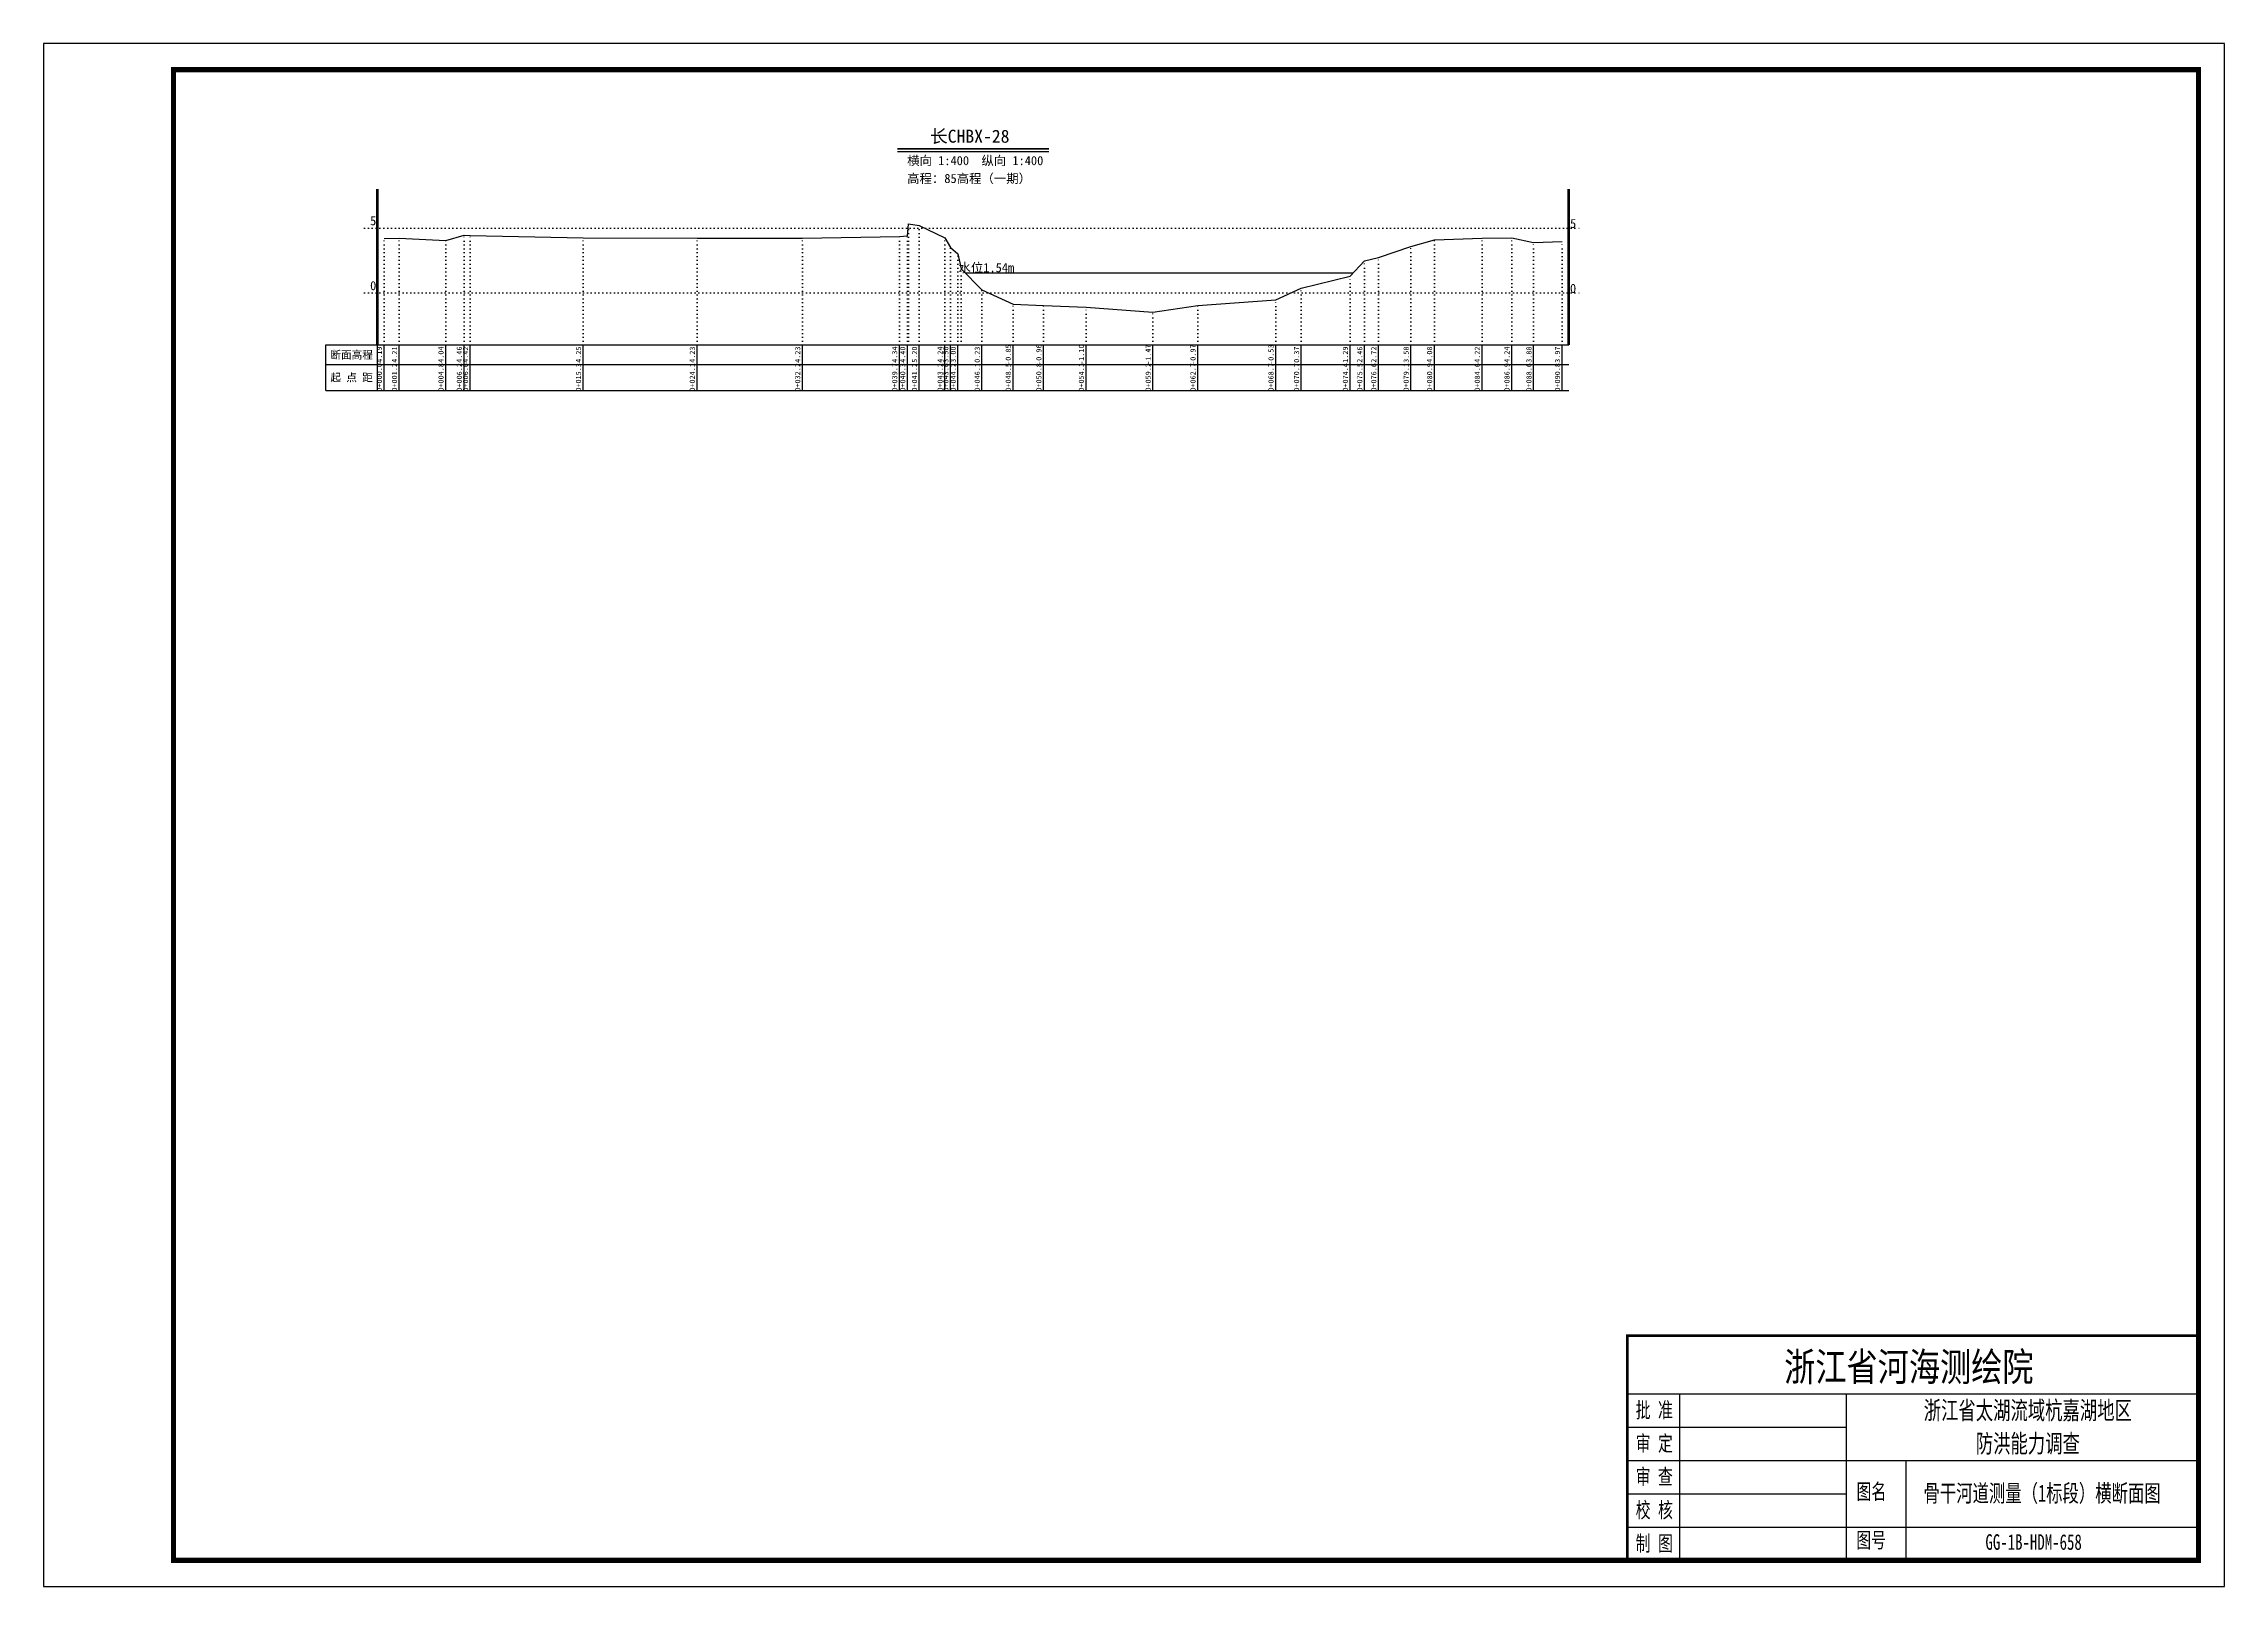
# Model space of a CAD drawing. Header units: millimetres. Extents: x 519117 to 522689, y 3371934 to 3372232.
# Drawn here: x 522269 to 522689, y 3371934.8 to 3372231.8 of the extents above; entities that cross this region are included whole.
import ezdxf
from ezdxf.enums import TextEntityAlignment as Align

# ---------------------------------------------------------------- set-up
doc = ezdxf.new("R2010")
doc.units = ezdxf.units.MM
doc.header["$LTSCALE"] = 0.4
doc.header["$MEASUREMENT"] = 0
doc.linetypes.add('X4', pattern=[1.6, 0, -1.6])
for name, color, linetype in [('DMX', 1, 'Continuous'), ('TEXT', 7, 'Continuous'), ('zdm1', 5, 'Continuous'), ('ZDMT5', 3, 'Continuous'), ('图框', 7, 'Continuous'), ('断面名称', 5, 'Continuous'), ('比例尺', 3, 'Continuous'), ('水位', 7, 'Continuous')]:
    doc.layers.add(name, color=color, linetype=linetype)
doc.styles.add('HDM', font='仿宋_GB2312.ttf')
doc.styles.add('tk2', font='SimSun.ttf', dxfattribs={"width": 0.8})

msp = doc.modelspace()

# ---------------------------------------------------------------- linework, layer by layer
at = {"lineweight": 100, "const_width": 0.5}
msp.add_lwpolyline([(522683.96, 3371983.1), (522573.96, 3371983.1), (522573.96, 3371939.82), (522683.96, 3371939.82), (522683.96, 3371983.1)], dxfattribs=at)
at = {"layer": 'DMX', "linetype": 'Continuous', "flags": 128}
msp.add_lwpolyline([(522334.53, 3372194.29), (522337.46, 3372194.34), (522346.41, 3372193.92), (522349.93, 3372194.97), (522351.13, 3372194.87), (522372.88, 3372194.44), (522394.81, 3372194.39), (522415.11, 3372194.39), (522433.78, 3372194.67), (522435.33, 3372194.82), (522435.56, 3372197.12), (522437.61, 3372196.82), (522442.53, 3372194.42), (522443.63, 3372192.57), (522445.06, 3372191.32), (522445.66, 3372188.47), (522449.68, 3372184.39), (522455.66, 3372181.69), (522461.56, 3372181.42), (522469.73, 3372181.07), (522482.61, 3372180.14), (522491.23, 3372181.39), (522506.26, 3372182.49), (522511.18, 3372184.74), (522520.58, 3372187.04), (522523.36, 3372189.97), (522526.06, 3372190.62), (522532.28, 3372192.77), (522536.81, 3372194.02), (522545.98, 3372194.37), (522551.71, 3372194.42), (522555.93, 3372193.52), (522561.43, 3372193.74)], dxfattribs=at)
at = {"layer": 'TEXT', "color": 0}
for p, q in [((522573.96, 3371971.9, 0), (522683.96, 3371971.9, 0)), ((522584.04, 3371971.9, 0), (522584.04, 3371946.23, 0)), ((522616.12, 3371971.9, 0), (522616.12, 3371946.23, 0)), ((522573.96, 3371965.48, 0), (522616.12, 3371965.48, 0)), ((522573.96, 3371959.07, 0), (522616.12, 3371959.07, 0)), ((522616.12, 3371959.07, 0), (522683.96, 3371959.07, 0)), ((522627.61, 3371959.07, 0), (522627.61, 3371939.82, 0)), ((522573.96, 3371952.65, 0), (522616.12, 3371952.65, 0)), ((522573.96, 3371946.23, 0), (522683.96, 3371946.23, 0)), ((522584.04, 3371946.23, 0), (522584.04, 3371939.82, 0)), ((522616.12, 3371946.23, 0), (522616.12, 3371939.82, 0))]:
    msp.add_line(p, q, dxfattribs=at)
at = {"layer": 'zdm1', "linetype": 'Continuous'}
for p, q in [((522333.16, 3372173.82), (522333.16, 3372203.82)), ((522333.41, 3372173.82), (522333.41, 3372203.82)), ((522562.56, 3372173.82), (522562.56, 3372203.82)), ((522562.81, 3372173.82), (522562.81, 3372203.82)), ((522323.28, 3372165.07), (522323.28, 3372173.82)), ((522323.28, 3372173.82), (522334.53, 3372173.82)), ((522333.28, 3372165.07), (522333.28, 3372173.82)), ((522334.53, 3372173.82), (522562.68, 3372173.82)), ((522323.28, 3372170.07), (522562.68, 3372170.07)), ((522323.28, 3372165.07), (522562.68, 3372165.07))]:
    msp.add_line(p, q, dxfattribs=at)
at = {"layer": 'zdm1', "linetype": 'X4'}
for p, q in [((522330.78, 3372196.32), (522565.18, 3372196.32)), ((522330.78, 3372183.82), (522565.18, 3372183.82))]:
    msp.add_line(p, q, dxfattribs=at)
at = {"layer": 'zdm1', "linetype": 'Continuous', "flags": 128}
for points in [[(522333.28, 3372201.32, 0.25, 0.25, 0), (522333.28, 3372203.82, 0.25, 0.25, 0)], [(522562.68, 3372201.32, 0.25, 0.25, 0), (522562.68, 3372203.82, 0.25, 0.25, 0)], [(522333.28, 3372196.32, 0.25, 0.25, 0), (522333.28, 3372198.82, 0.25, 0.25, 0)], [(522562.68, 3372196.32, 0.25, 0.25, 0), (522562.68, 3372198.82, 0.25, 0.25, 0)], [(522333.28, 3372191.32, 0.25, 0.25, 0), (522333.28, 3372193.82, 0.25, 0.25, 0)], [(522562.68, 3372191.32, 0.25, 0.25, 0), (522562.68, 3372193.82, 0.25, 0.25, 0)], [(522333.28, 3372186.32, 0.25, 0.25, 0), (522333.28, 3372188.82, 0.25, 0.25, 0)], [(522562.68, 3372186.32, 0.25, 0.25, 0), (522562.68, 3372188.82, 0.25, 0.25, 0)], [(522333.28, 3372181.32, 0.25, 0.25, 0), (522333.28, 3372183.82, 0.25, 0.25, 0)], [(522562.68, 3372181.32, 0.25, 0.25, 0), (522562.68, 3372183.82, 0.25, 0.25, 0)], [(522333.28, 3372176.32, 0.25, 0.25, 0), (522333.28, 3372178.82, 0.25, 0.25, 0)], [(522562.68, 3372176.32, 0.25, 0.25, 0), (522562.68, 3372178.82, 0.25, 0.25, 0)]]:
    msp.add_lwpolyline(points, format="xyseb", dxfattribs=at)
at = {"layer": 'ZDMT5', "linetype": 'X4'}
for p, q in [((522435.56, 3372173.82), (522435.56, 3372197.12)), ((522437.61, 3372173.82), (522437.61, 3372196.82)), ((522334.53, 3372173.82), (522334.53, 3372194.29)), ((522337.46, 3372173.82), (522337.46, 3372194.34)), ((522346.41, 3372173.82), (522346.41, 3372193.92)), ((522349.93, 3372173.82), (522349.93, 3372194.97)), ((522351.13, 3372173.82), (522351.13, 3372194.87)), ((522372.88, 3372173.82), (522372.88, 3372194.44)), ((522394.81, 3372173.82), (522394.81, 3372194.39)), ((522415.11, 3372173.82), (522415.11, 3372194.39)), ((522433.78, 3372173.82), (522433.78, 3372194.67)), ((522435.33, 3372173.82), (522435.33, 3372194.82)), ((522442.53, 3372173.82), (522442.53, 3372194.42)), ((522532.28, 3372173.82), (522532.28, 3372192.77)), ((522536.81, 3372173.82), (522536.81, 3372194.02)), ((522545.98, 3372173.82), (522545.98, 3372194.37)), ((522551.71, 3372173.82), (522551.71, 3372194.42)), ((522555.93, 3372173.82), (522555.93, 3372193.52)), ((522561.43, 3372173.82), (522561.43, 3372193.74)), ((522443.63, 3372173.82), (522443.63, 3372192.57)), ((522445.06, 3372173.82), (522445.06, 3372191.32)), ((522445.66, 3372173.82), (522445.66, 3372188.47)), ((522523.36, 3372173.82), (522523.36, 3372189.97)), ((522526.06, 3372173.82), (522526.06, 3372190.62)), ((522449.68, 3372173.82), (522449.68, 3372184.39)), ((522511.18, 3372173.82), (522511.18, 3372184.74)), ((522520.58, 3372173.82), (522520.58, 3372187.04)), ((522455.66, 3372173.82), (522455.66, 3372181.69)), ((522461.56, 3372173.82), (522461.56, 3372181.42)), ((522469.73, 3372173.82), (522469.73, 3372181.07)), ((522482.61, 3372173.82), (522482.61, 3372180.14)), ((522491.23, 3372173.82), (522491.23, 3372181.39)), ((522506.26, 3372173.82), (522506.26, 3372182.49))]:
    msp.add_line(p, q, dxfattribs=at)
at = {"layer": 'ZDMT5', "linetype": 'Continuous'}
for p, q in [((522334.53, 3372165.07), (522334.53, 3372173.82)), ((522337.46, 3372165.07), (522337.46, 3372173.82)), ((522346.41, 3372165.07), (522346.41, 3372173.82)), ((522349.93, 3372165.07), (522349.93, 3372173.82)), ((522351.13, 3372165.07), (522351.13, 3372173.82)), ((522372.88, 3372165.07), (522372.88, 3372173.82)), ((522394.81, 3372165.07), (522394.81, 3372173.82)), ((522415.11, 3372165.07), (522415.11, 3372173.82)), ((522433.78, 3372165.07), (522433.78, 3372173.82)), ((522435.33, 3372165.07), (522435.33, 3372173.82)), ((522437.61, 3372165.07), (522437.61, 3372173.82)), ((522442.53, 3372165.07), (522442.53, 3372173.82)), ((522443.63, 3372165.07), (522443.63, 3372173.82)), ((522445.06, 3372165.07), (522445.06, 3372173.82)), ((522449.68, 3372165.07), (522449.68, 3372173.82)), ((522455.66, 3372165.07), (522455.66, 3372173.82)), ((522461.56, 3372165.07), (522461.56, 3372173.82)), ((522469.73, 3372165.07), (522469.73, 3372173.82)), ((522482.61, 3372165.07), (522482.61, 3372173.82)), ((522491.23, 3372165.07), (522491.23, 3372173.82)), ((522506.26, 3372165.07), (522506.26, 3372173.82)), ((522511.18, 3372165.07), (522511.18, 3372173.82)), ((522520.58, 3372165.07), (522520.58, 3372173.82)), ((522523.36, 3372165.07), (522523.36, 3372173.82)), ((522526.06, 3372165.07), (522526.06, 3372173.82)), ((522532.28, 3372165.07), (522532.28, 3372173.82)), ((522536.81, 3372165.07), (522536.81, 3372173.82)), ((522545.98, 3372165.07), (522545.98, 3372173.82)), ((522551.71, 3372165.07), (522551.71, 3372173.82)), ((522555.93, 3372165.07), (522555.93, 3372173.82)), ((522561.43, 3372165.07), (522561.43, 3372173.82))]:
    msp.add_line(p, q, dxfattribs=at)
at = {"layer": '图框', "flags": 128}
msp.add_lwpolyline([(522268.96, 3371934.82), (522688.96, 3371934.82), (522688.96, 3372231.82), (522268.96, 3372231.82)], close=True, dxfattribs=at)
at = {"layer": '图框', "const_width": 1, "flags": 128}
msp.add_lwpolyline([(522293.96, 3371939.82), (522683.96, 3371939.82), (522683.96, 3372226.82), (522293.96, 3372226.82)], close=True, dxfattribs=at)
at = {"layer": '比例尺', "color": 3, "linetype": 'Continuous', "lineweight": 40}
msp.add_line((522433.42, 3372211.57), (522462.55, 3372211.57), dxfattribs=at)
at = {"layer": '比例尺', "color": 3, "linetype": 'Continuous'}
msp.add_line((522433.42, 3372211.07), (522462.55, 3372211.07), dxfattribs=at)
at = {"layer": '水位', "color": 6, "linetype": 'Continuous'}
msp.add_line((522446.45, 3372187.67), (522521.18, 3372187.67), dxfattribs=at)

# ---------------------------------------------------------------- texts
at = {"layer": 'TEXT', "color": 7, "ltscale": 8, "style": 'tk2'}
for tag, p, s, height, width in [('浙江省河海测绘院', (522604.18, 3371974.33, 0), '（单位名称）', 5.5, 0.8), ('批 准', (522575.58, 3371967.27, 0), '批准', 3, 0.7), ('审 定', (522575.58, 3371960.85, 0), '审定', 3, 0.7), ('审 查', (522575.58, 3371954.44, 0), '审 查', 3, 0.7), ('图名', (522618.11, 3371951.56, 0), '审查', 3, 0.7), ('校 核', (522575.58, 3371948.02, 0), '校 核', 3, 0.7), ('制 图', (522575.58, 3371941.6, 0), '制 图', 3, 0.7), ('图号', (522618.06, 3371942.23, 0), '图号', 3, 0.7)]:
    msp.add_attdef(tag, p, s, height=height, dxfattribs=dict(at, width=width))
at = {"layer": 'TEXT', "color": 0, "style": 'tk2', "width": 0.7}
for tag, text, height, p in [('浙江省太湖流域杭嘉湖地区', '浙江省太湖流域杭嘉湖地区', 3.5, (522651.1, 3371968.71, -206.67)), ('防洪能力调查', '防洪能力调查', 3.5, (522651.1, 3371962.32, -206.67)), ('骨干河道测量（1标段）横断面图', '骨干河道测量（1标段）横断面图', 3.3, (522653.85, 3371952.75, -206.67)), ('GG-1B-HDM-658', 'GG-1B-HDM-001', 3, (522652.22, 3371943.35, -206.67))]:
    msp.add_attdef(tag, text=text, height=height, dxfattribs=at).set_placement(p, align=Align.MIDDLE_CENTER)
at = {"layer": 'zdm1', "linetype": 'Continuous', "style": 'HDM'}
for s, p in [('5', (522333.03, 3372196.32)), ('0', (522333.03, 3372183.82))]:
    msp.add_text(s, height=1.75, dxfattribs=at).set_placement(p, align=Align.BOTTOM_RIGHT)
for s, p in [('5', (522562.93, 3372196.32)), ('0', (522562.93, 3372183.82))]:
    msp.add_text(s, height=1.75, dxfattribs=at).set_placement(p)
for s, p in [('断面高程', (522328.28, 3372171.94)), ('起 点 距', (522328.28, 3372167.57))]:
    msp.add_text(s, height=1.5, dxfattribs=at).set_placement(p, align=Align.MIDDLE)
at = {"layer": 'ZDMT5', "linetype": 'Continuous', "style": 'HDM'}
for s, p in [('4.19', (522334.41, 3372171.94)), ('4.21', (522337.33, 3372171.94)), ('4.04', (522346.28, 3372171.94)), ('4.46', (522349.81, 3372171.94)), ('4.42', (522351.01, 3372171.94)), ('4.25', (522372.76, 3372171.94)), ('4.23', (522394.68, 3372171.94)), ('4.23', (522414.98, 3372171.94)), ('4.34', (522433.66, 3372171.94)), ('4.40', (522435.21, 3372171.94)), ('5.20', (522437.48, 3372171.94)), ('4.24', (522442.41, 3372171.94)), ('3.50', (522443.51, 3372171.94)), ('3.00', (522444.93, 3372171.94)), ('0.23', (522449.56, 3372171.94)), ('-0.85', (522455.53, 3372171.94)), ('-0.96', (522461.43, 3372171.94)), ('-1.10', (522469.61, 3372171.94)), ('-1.47', (522482.48, 3372171.94)), ('-0.97', (522491.11, 3372171.94)), ('-0.53', (522506.13, 3372171.94)), ('0.37', (522511.06, 3372171.94)), ('1.29', (522520.46, 3372171.94)), ('2.46', (522523.23, 3372171.94)), ('2.72', (522525.93, 3372171.94)), ('3.58', (522532.16, 3372171.94)), ('4.08', (522536.68, 3372171.94)), ('4.22', (522545.86, 3372171.94)), ('4.24', (522551.58, 3372171.94)), ('3.88', (522555.81, 3372171.94)), ('3.97', (522561.31, 3372171.94)), ('0+000.0', (522334.41, 3372167.57)), ('0+001.2', (522337.33, 3372167.57)), ('0+004.8', (522346.28, 3372167.57)), ('0+006.2', (522349.81, 3372167.57)), ('0+006.6', (522351.01, 3372167.57)), ('0+015.3', (522372.76, 3372167.57)), ('0+024.1', (522394.68, 3372167.57)), ('0+032.2', (522414.98, 3372167.57)), ('0+039.7', (522433.66, 3372167.57)), ('0+040.3', (522435.21, 3372167.57)), ('0+041.2', (522437.48, 3372167.57)), ('0+043.2', (522442.41, 3372167.57)), ('0+043.6', (522443.51, 3372167.57)), ('0+044.2', (522444.93, 3372167.57)), ('0+046.1', (522449.56, 3372167.57)), ('0+048.5', (522455.53, 3372167.57)), ('0+050.8', (522461.43, 3372167.57)), ('0+054.1', (522469.61, 3372167.57)), ('0+059.2', (522482.48, 3372167.57)), ('0+062.7', (522491.11, 3372167.57)), ('0+068.7', (522506.13, 3372167.57)), ('0+070.7', (522511.06, 3372167.57)), ('0+074.4', (522520.46, 3372167.57)), ('0+075.5', (522523.23, 3372167.57)), ('0+076.6', (522525.93, 3372167.57)), ('0+079.1', (522532.16, 3372167.57)), ('0+080.9', (522536.68, 3372167.57)), ('0+084.6', (522545.86, 3372167.57)), ('0+086.9', (522551.58, 3372167.57)), ('0+088.6', (522555.81, 3372167.57)), ('0+090.8', (522561.31, 3372167.57))]:
    msp.add_text(s, height=1, rotation=90, dxfattribs=at).set_placement(p, align=Align.BOTTOM_CENTER)
at = {"layer": '断面名称', "color": 5, "linetype": 'Continuous', "style": 'HDM'}
msp.add_text('长CHBX-28', height=2.5, dxfattribs=at).set_placement((522447.32, 3372214.04), align=Align.MIDDLE)
at = {"layer": '比例尺', "color": 3, "linetype": 'Continuous', "style": 'HDM'}
for s, p in [('横向 1:400  纵向 1:400', (522461.49, 3372207.9)), ('高程：85高程（一期）', (522459.13, 3372204.46))]:
    msp.add_text(s, height=1.75, dxfattribs=at).set_placement(p, align=Align.BOTTOM_RIGHT)
at = {"layer": '水位', "color": 6, "linetype": 'Continuous', "style": 'HDM'}
msp.add_text('水位1.54m', height=1.75, dxfattribs=at).set_placement((522450.52, 3372188.73), align=Align.MIDDLE)

doc.saveas('drawing.dxf')
